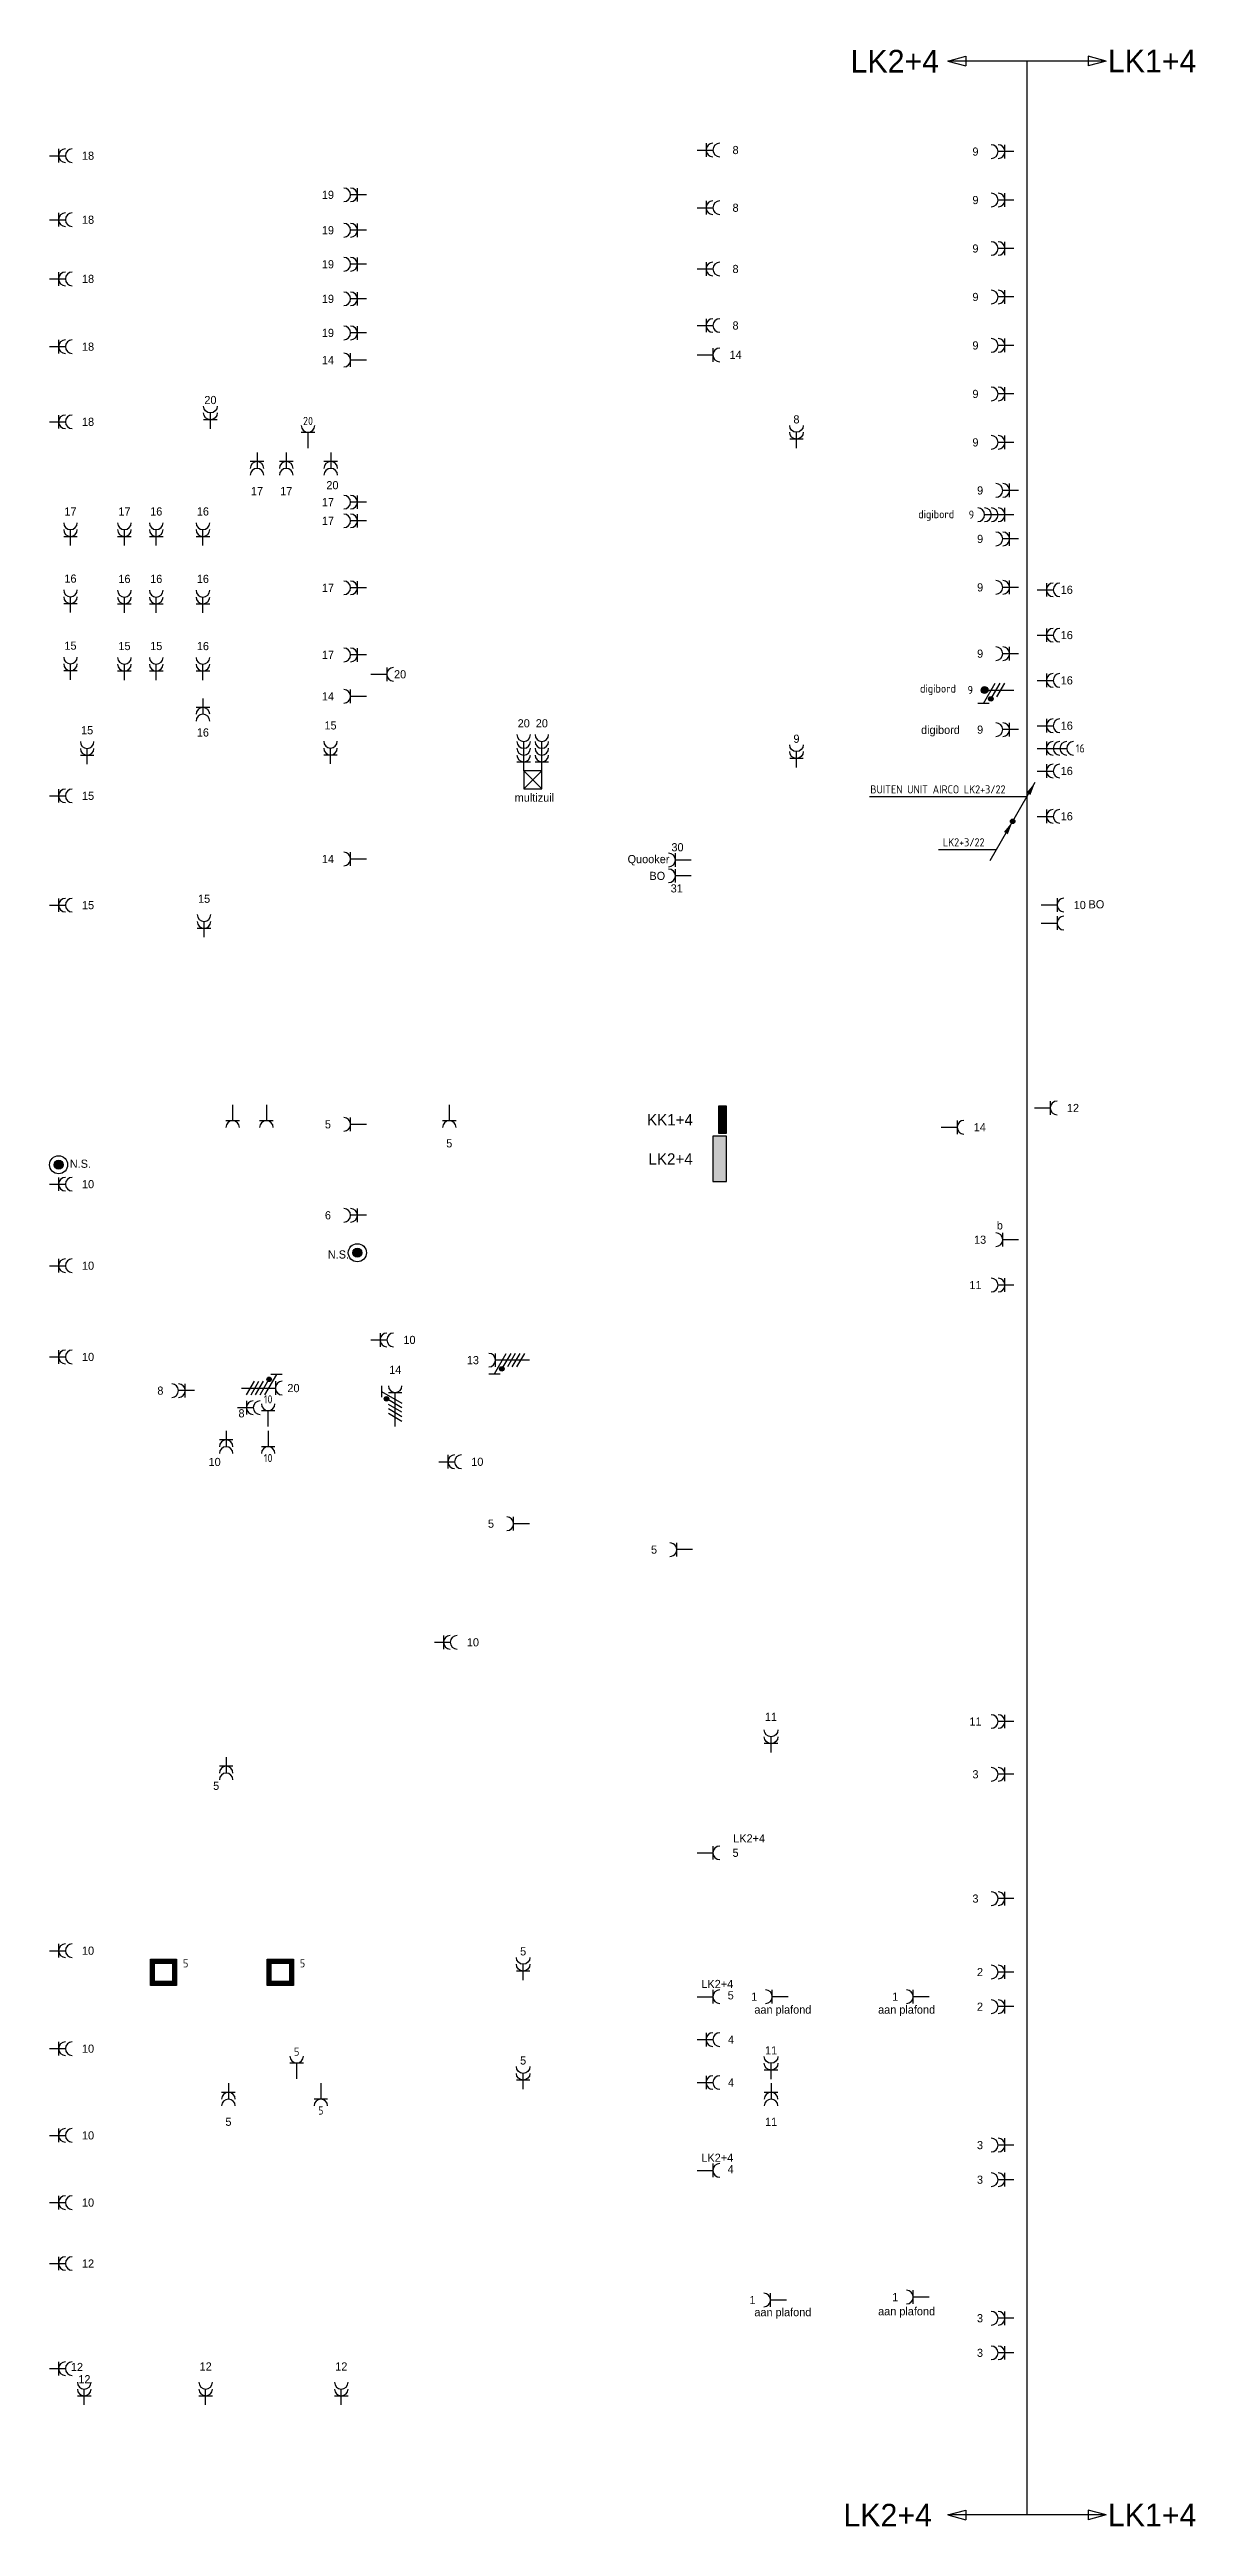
# Model space of a CAD drawing. Header units: millimetres. Extents: x -3262 to 112688, y 0 to 219176.
# Drawn here: x 48194 to 73496, y 164495 to 219176 of the extents above; entities that cross this region are included whole.
import ezdxf
from ezdxf.enums import TextEntityAlignment as Align
from ezdxf.lldxf.tags import DXFTag

# ---------------------------------------------------------------- set-up
doc = ezdxf.new("R2010")
doc.units = ezdxf.units.MM
doc.header["$LTSCALE"] = 100
doc.linetypes.add('STABI51DOT', pattern=[10, 5, -2, 1, -2])
for name, color, linetype in [('EL$1----', 3, 'Continuous'), ('EL6112--', 3, 'Continuous'), ('EL6212--', 3, 'Continuous'), ('EL6212--_S', 4, 'Continuous'), ('EL6221--', 3, 'Continuous'), ('EL6222--', 3, 'Continuous'), ('EL6311--', 3, 'Continuous')]:
    doc.layers.add(name, color=color, linetype=linetype)
doc.styles.add('buro-018', font='BUROFONT.shx', dxfattribs={"height": 180})
doc.styles.add('BURO-025', font='BUROFONT.shx', dxfattribs={"height": 250})
doc.styles.add('BURO-035', font='BUROFONT.shx', dxfattribs={"height": 350})
doc.styles.add('STABICAD-012', font='ISOCP.SHX', dxfattribs={"height": 1.2})
doc.styles.add('STABICAD-018', font='ISOCP.SHX', dxfattribs={"height": 1.8})
tags = doc.linetypes.add('CENTER', pattern=[2, 1.25, -0.25, 0.25, -0.25]).pattern_tags.tags
tags[10:11] = [DXFTag(74, 4), DXFTag(75, 0), DXFTag(340, '0'), DXFTag(46, 1.0), DXFTag(50, 0.0), DXFTag(44, 0.0), DXFTag(45, 0.0)]
tags[8:9] = [DXFTag(74, 4), DXFTag(75, 0), DXFTag(340, '0'), DXFTag(46, 1.0), DXFTag(50, 0.0), DXFTag(44, 0.0), DXFTag(45, 0.0)]
tags[6:7] = [DXFTag(74, 4), DXFTag(75, 0), DXFTag(340, '0'), DXFTag(46, 1.0), DXFTag(50, 0.0), DXFTag(44, 0.0), DXFTag(45, 0.0)]
tags[4:5] = [DXFTag(74, 4), DXFTag(75, 0), DXFTag(340, '0'), DXFTag(46, 1.0), DXFTag(50, 0.0), DXFTag(44, 0.0), DXFTag(45, 0.0)]

msp = doc.modelspace()

# ---------------------------------------------------------------- texts
at = {"layer": 'EL6112--', "color": 1, "style": 'STABICAD-018'}
for s, p in [('BUITEN UNIT AIRCO LK2+3/22', (66316, 202753)), (' LK2+3/22', (67815, 201585))]:
    msp.add_text(s, height=180, dxfattribs=at).set_placement(p)
at = {"layer": 'EL6222--', "color": 1, "style": 'buro-018'}
for s, p in [('multizuil', (58465, 202572)), ('b', (69109, 193128)), ('aan plafond', (63756, 175815)), ('aan plafond', (66489, 175815)), ('aan plafond', (63756, 169136)), ('aan plafond', (66489, 169156))]:
    msp.add_text(s, height=180, dxfattribs=at).set_placement(p)

# ---------------------------------------------------------------- blocks, each defined once
blk = doc.blocks.new('111304')
at = {"color": 0, "linetype": 'Continuous'}
for p, q in [((-1.5, 4.5), (1.5, 4.5)), ((0, 1), (0, 4.5))]:
    blk.add_line(p, q, dxfattribs=at)
blk.add_arc((0, 6), 1.5, 180, 0, dxfattribs=at)
at = {"color": 0, "linetype": 'Continuous', "style": 'buro-018'}
for tag, p in [('PANEL', (0, 11.5)), ('CIRCUIT', (0, 8.5)), ('SUBCIRCUIT', (4.5, 8.5))]:
    blk.add_attdef(tag, text='', height=1.8, dxfattribs=at).set_placement(p, align=Align.MIDDLE)
at = {"color": 0, "linetype": 'Continuous', "style": 'buro-018', "flags": 1}
for tag, p in [('POWERCODE', (13, 8.5)), ('ARTICLECODE', (0, 0))]:
    blk.add_attdef(tag, text='', height=1.8, dxfattribs=at).set_placement(p, align=Align.MIDDLE)
blk = doc.blocks.new('111304A')
at = {"color": 0, "linetype": 'Continuous'}
for p, q in [((-1.5, 3), (1.5, 3)), ((0, 1), (0, 4.5))]:
    blk.add_line(p, q, dxfattribs=at)
for centre in [(0, 6), (0, 4.5)]:
    blk.add_arc(centre, 1.5, 180, 0, dxfattribs=at)
at = {"color": 0, "linetype": 'Continuous', "style": 'buro-018'}
for tag, p in [('PANEL', (0, 11.5)), ('CIRCUIT', (0, 8.5)), ('SUBCIRCUIT', (4.5, 8.5))]:
    blk.add_attdef(tag, text='', height=1.8, dxfattribs=at).set_placement(p, align=Align.MIDDLE)
at = {"color": 0, "linetype": 'Continuous', "style": 'buro-018', "flags": 1}
for tag, p in [('POWERCODE', (13, 8.5)), ('ARTICLECODE', (0, 0))]:
    blk.add_attdef(tag, text='', height=1.8, dxfattribs=at).set_placement(p, align=Align.MIDDLE)
blk = doc.blocks.new('111304D')
at = {"color": 0, "linetype": 'Continuous'}
for p, q in [((-3, 9.98), (-3, 7.48)), ((-3, 8.73), (1.5, 6.13)), ((-1.5, 8.5), (1.5, 8.5)), ((1.5, 5.13), (-1.5, 6.87)), ((1.5, 4.13), (-1.5, 5.87)), ((0, 1), (0, 8.5)), ((1.5, 3.13), (-1.5, 4.87)), ((1.5, 2.13), (-1.5, 3.87))]:
    blk.add_line(p, q, dxfattribs=at)
at = {"color": 0, "linetype": 'Continuous', "const_width": 0.5}
blk.add_lwpolyline([(-1.68, 7.12, 1), (-2.18, 7.12, 1)], format="xyb", close=True, dxfattribs=at)
at = {"color": 0, "linetype": 'Continuous'}
blk.add_circle((-1.93, 7.12), 0.5, dxfattribs=at)
blk.add_arc((0, 10), 1.5, 180, 0, dxfattribs=at)
at = {"color": 0, "linetype": 'Continuous', "style": 'buro-018'}
for tag, p in [('CIRCUIT', (0, 12.5)), ('PANEL', (0, 15.5)), ('SUBCIRCUIT', (4.5, 12.5))]:
    blk.add_attdef(tag, text='', height=1.8, dxfattribs=at).set_placement(p, align=Align.MIDDLE)
at = {"color": 0, "linetype": 'Continuous', "style": 'buro-018', "flags": 1}
for tag, p in [('POWERCODE', (13, 12.5)), ('ARTICLECODE', (0, 0))]:
    blk.add_attdef(tag, text='', height=1.8, dxfattribs=at).set_placement(p, align=Align.MIDDLE)
blk = doc.blocks.new('E00119')
at = {"color": 0, "linetype": 'Continuous', "const_width": 1}
blk.add_lwpolyline([(-0.5, 3, 1), (0.5, 3, 1)], format="xyb", close=True, dxfattribs=at)
at = {"color": 0, "linetype": 'Continuous'}
for radius in [2, 1]:
    blk.add_circle((0, 3), radius, dxfattribs=at)
at = {"color": 0, "linetype": 'Continuous', "style": 'buro-018'}
blk.add_attdef('SWITCHCODE', text='', height=1.8, dxfattribs=at).set_placement((0, 7), align=Align.MIDDLE)
at = {"color": 0, "linetype": 'Continuous', "style": 'buro-018', "flags": 1}
blk.add_attdef('ARTICLECODE', text='', height=1.8, dxfattribs=at).set_placement((0, 0), align=Align.MIDDLE)
blk = doc.blocks.new('E00149')
at = {"color": 0, "linetype": 'Continuous'}
for p, q in [((2, 2), (-2, 2)), ((-2, 2), (-2, -2)), ((2, -2), (2, 2)), ((-2, -2), (2, -2))]:
    blk.add_line(p, q, dxfattribs=at)
at = {"color": 0, "linetype": 'Continuous', "style": 'buro-018'}
for tag, p in [('PANEL', (0, 7)), ('CIRCUIT', (0, 4)), ('TEXT1', (0, 0)), ('SUBCIRCUIT', (4.5, 4))]:
    blk.add_attdef(tag, text='', height=1.8, dxfattribs=at).set_placement(p, align=Align.MIDDLE)
at = {"color": 0, "linetype": 'Continuous', "style": 'buro-018', "flags": 1}
for tag, p in [('ARTICLECODE', (0, 0)), ('POWERCODE', (13, 4))]:
    blk.add_attdef(tag, text='', height=1.8, dxfattribs=at).set_placement(p, align=Align.MIDDLE)
blk = doc.blocks.new('111304C')
at = {"color": 0, "linetype": 'Continuous'}
for p, q in [((0, 1), (0, 7.5)), ((-1.5, 3), (1.5, 3))]:
    blk.add_line(p, q, dxfattribs=at)
for centre in [(0, 9), (0, 7.5), (0, 6), (0, 4.5)]:
    blk.add_arc(centre, 1.5, 180, 0, dxfattribs=at)
at = {"color": 0, "linetype": 'Continuous', "style": 'buro-018'}
for tag, p in [('CIRCUIT', (0, 11.5)), ('PANEL', (0, 14.5)), ('SUBCIRCUIT', (4.5, 11.5))]:
    blk.add_attdef(tag, text='', height=1.8, dxfattribs=at).set_placement(p, align=Align.MIDDLE)
at = {"color": 0, "linetype": 'Continuous', "style": 'buro-018', "flags": 1}
for tag, p in [('POWERCODE', (13, 11.5)), ('ARTICLECODE', (0, 0))]:
    blk.add_attdef(tag, text='', height=1.8, dxfattribs=at).set_placement(p, align=Align.MIDDLE)
blk = doc.blocks.new('E00414')
at = {"color": 0, "linetype": 'Continuous'}
for p, q in [((-2.9, -2.9), (-2.9, 2.9)), ((-2.9, 2.9), (2.9, 2.9)), ((-2, 2), (2, 2)), ((-2, -2), (-2, 2)), ((2, 2), (2, -2)), ((2.9, 2.9), (2.9, -2.9)), ((2.9, -2.9), (-2.9, -2.9)), ((2, -2), (-2, -2))]:
    blk.add_line(p, q, dxfattribs=at)
for points in [[(-2.9, 2.9), (2.9, 2.9), (-2, 2), (2, 2)], [(-2, -2), (-2.9, -2.9), (-2, 2), (-2.9, 2.9)], [(2, 2), (2.9, 2.9), (2, -2), (2.9, -2.9)], [(2, -2), (2.9, -2.9), (-2, -2), (-2.9, -2.9)]]:
    blk.add_solid(points, dxfattribs=at)
at = {"color": 0, "linetype": 'Continuous', "style": 'STABICAD-018'}
for tag, p in [('CIRCUIT', (0, 5)), ('PANEL', (0, 8)), ('SUBCIRCUIT', (4.5, 5)), ('ARTICLECODE', (0, 0))]:
    blk.add_attdef(tag, text='', height=1.8, dxfattribs=at).set_placement(p, align=Align.MIDDLE)
at = {"color": 0, "linetype": 'Continuous', "style": 'STABICAD-018', "flags": 1}
blk.add_attdef('POWERCODE', text='', height=1.8, dxfattribs=at).set_placement((13, 5), align=Align.MIDDLE)
blk = doc.blocks.new('1116A4C')
at = {"color": 0, "linetype": 'Continuous'}
for p, q in [((-5, 4), (-5, 1)), ((5, 4), (-5, 4)), ((-5, 1), (5, 1)), ((5, 1), (5, 4))]:
    blk.add_line(p, q, dxfattribs=at)
blk.add_solid([(-5, 4), (-5, 1), (5, 4), (5, 1)], dxfattribs=at)
at = {"color": 1, "style": 'STABICAD-012', "flags": 1}
blk.add_attdef('CASCADINGPANEL', text='', height=1.8, rotation=90, dxfattribs=at).set_placement((979.06, 1958.83), align=Align.MIDDLE_CENTER)
at = {"color": 0, "linetype": 'Continuous', "style": 'buro-018'}
for tag, p in [('PANEL', (0, 15)), ('PANELNAME', (0, 6)), ('CIRCUIT', (0, 9)), ('SUBCIRCUIT', (4.5, 9))]:
    blk.add_attdef(tag, text='', height=1.8, dxfattribs=at).set_placement(p, align=Align.MIDDLE)
at = {"color": 0, "linetype": 'Continuous', "style": 'buro-018', "flags": 1}
blk.add_attdef('ARTICLECODE', text='', height=1.8, dxfattribs=at).set_placement((0, 0), align=Align.MIDDLE)
blk = doc.blocks.new('E00160')
at = {"color": 0, "linetype": 'Continuous'}
for p, q in [((-17.5, 0), (-13.5, 1.07)), ((-17.5, 0), (17.5, 0)), ((-17.5, 0), (-13.5, -1.07)), ((-13.5, -1.07), (-13.5, 1.07)), ((17.5, 0), (13.5, 1.07)), ((13.5, -1.07), (13.5, 1.07)), ((17.5, 0), (13.5, -1.07))]:
    blk.add_line(p, q, dxfattribs=at)
at = {"color": 0, "linetype": 'Continuous', "style": 'BURO-035'}
for tag, p in [('TEXT2', (-22.5, 0)), ('TEXT1', (22.5, 0))]:
    blk.add_attdef(tag, text='', height=3.5, dxfattribs=at).set_placement(p, align=Align.MIDDLE)
blk = doc.blocks.new('E00078')
at = {"color": 0, "linetype": 'Continuous'}
for p, q in [((-3, 6.48), (-3, 8.98)), ((-3, 7.73), (1.5, 5.13)), ((1.5, 4.13), (-1.5, 5.87)), ((0, 7.5), (0, 1)), ((1.5, 3.13), (-1.5, 4.87))]:
    blk.add_line(p, q, dxfattribs=at)
at = {"color": 0, "linetype": 'Continuous', "const_width": 0.5}
blk.add_lwpolyline([(-2.18, 6.12, 1), (-1.68, 6.12, 1)], format="xyb", close=True, dxfattribs=at)
at = {"color": 0, "const_width": 0.75}
blk.add_lwpolyline([(-0.38, 7.5, 1), (0.38, 7.5, 1)], format="xyb", close=True, dxfattribs=at)
at = {"color": 0, "linetype": 'Continuous'}
for centre, radius in [((-1.93, 6.12), 0.5), ((0, 7.5), 0.75)]:
    blk.add_circle(centre, radius, dxfattribs=at)
at = {"color": 0, "linetype": 'Continuous', "style": 'buro-018'}
for tag, p in [('CIRCUIT', (0, 11)), ('PANEL', (0, 14)), ('SUBCIRCUIT', (4.5, 11))]:
    blk.add_attdef(tag, text='', height=1.8, dxfattribs=at).set_placement(p, align=Align.MIDDLE)
at = {"color": 0, "linetype": 'Continuous', "style": 'buro-018', "flags": 1}
for tag, p in [('POWERCODE', (13, 11)), ('ARTICLECODE', (0, 0))]:
    blk.add_attdef(tag, text='', height=1.8, dxfattribs=at).set_placement(p, align=Align.MIDDLE)
blk = doc.blocks.new('E00429')
at = {"color": 0, "linetype": 'Continuous'}
for p, q in [((0, 0), (5, 8.66)), ((-5, -8.66), (0, 0))]:
    blk.add_line(p, q, dxfattribs=at)
for points in [[(5, 8.66, 0, 1, 0), (3.5, 6.06, 1, 1, 0)], [(0, 0, 0, 1, 0), (-1.5, -2.6, 1, 1, 0)]]:
    blk.add_lwpolyline(points, format="xyseb", dxfattribs=at)
blk.add_lwpolyline([(-0.25, 0, 0.5, 0.5, 1), (0.25, 0, 0.5, 0.5, 1)], format="xyseb", close=True, dxfattribs=at)
blk.add_circle((0, 0), 0.5, dxfattribs=at)
at = {"color": 0, "linetype": 'Continuous', "style": 'STABICAD-018'}
blk.add_attdef('ARTICLECODE', text='', height=1.8, dxfattribs=at).set_placement((0, 0), align=Align.MIDDLE)

# ---------------------------------------------------------------- linework, layer by layer
at = {"layer": 'EL6112--', "color": 1}
for points in [[(69781, 202680), (66298, 202680)], [(69099, 201511), (67822, 201511)]]:
    msp.add_lwpolyline(points, dxfattribs=at)
at = {"layer": 'EL6212--_S', "linetype": 'CENTER'}
msp.add_line((69775, 218923), (69775, 164748), dxfattribs=at)
at = {"layer": 'EL6222--'}
for p, q in [((58664, 202852), (59064, 203252)), ((58664, 203252), (59064, 202852))]:
    msp.add_line(p, q, dxfattribs=at)

# ---------------------------------------------------------------- block references
at = {"layer": 'EL$1----', "linetype": 'Continuous', "xscale": 100, "yscale": 100, "zscale": 100}
msp.add_blockref('E00149', (58864, 203052), dxfattribs=at)
at = {"layer": 'EL6112--', "linetype": 'Continuous', "xscale": 100, "yscale": 100, "zscale": 100}
msp.add_blockref('E00429', (69460, 202139), dxfattribs=at)
at = {"layer": 'EL6212--', "linetype": 'Continuous'}
ref = msp.add_blockref('1116A4C', (63201, 195550), dxfattribs=dict(at, xscale=60, yscale=60, zscale=60, rotation=90.00000000000001))
ref.add_attrib('PANELNAME', 'KK1+4', dxfattribs={"layer": '0', "color": 2, "linetype": 'ByBlock', "height": 250, "style": 'BURO-025'}).set_placement((61893, 195550), align=Align.MIDDLE)
ref = msp.add_blockref('1116A4C', (63241, 194686), dxfattribs=dict(at, xscale=99.99999999999999, yscale=99.99999999999999, zscale=99.99999999999999, rotation=90.00004168815173))
ref.add_attrib('PANELNAME', 'LK2+4', dxfattribs={"layer": '0', "color": 2, "linetype": 'ByBlock', "height": 250, "style": 'BURO-025'}).set_placement((61907, 194686), align=Align.MIDDLE)
at = {"layer": 'EL6212--_S', "linetype": 'Continuous'}
ref = msp.add_blockref('E00160', (69775, 218923), dxfattribs=dict(at, xscale=100, yscale=100, zscale=100, rotation=180))
ref.add_attrib('TEXT1', 'LK2+4', dxfattribs={"layer": '0', "color": 4, "linetype": 'ByBlock', "height": 500, "style": 'buro-018'}).set_placement((66858, 218923), align=Align.MIDDLE)
ref.add_attrib('TEXT2', 'LK1+4', dxfattribs={"layer": '0', "color": 4, "linetype": 'ByBlock', "height": 500, "style": 'buro-018'}).set_placement((72540, 218923), align=Align.MIDDLE)
at = {"layer": 'EL6212--_S', "linetype": 'STABI51DOT'}
ref = msp.add_blockref('E00160', (69775, 164748), dxfattribs=dict(at, xscale=100, yscale=100, zscale=100, rotation=180))
ref.add_attrib('TEXT1', 'LK2+4', dxfattribs={"layer": '0', "color": 4, "linetype": 'STABI51DOT', "height": 500, "style": 'buro-018'}).set_placement((66700, 164748), align=Align.MIDDLE)
ref.add_attrib('TEXT2', 'LK1+4', dxfattribs={"layer": '0', "color": 4, "linetype": 'STABI51DOT', "height": 500, "style": 'buro-018'}).set_placement((72540, 164748), align=Align.MIDDLE)
at = {"layer": 'EL6221--', "linetype": 'Continuous'}
ref = msp.add_blockref('111304D', (58891, 190243), dxfattribs=dict(at, xscale=100, yscale=100, zscale=100, rotation=90.00000000000001))
ref.add_attrib('CIRCUIT', '13', dxfattribs={"layer": '0', "color": 1, "linetype": 'ByBlock', "height": 180, "style": 'buro-018'}).set_placement((57541, 190243), align=Align.MIDDLE)
ref = msp.add_blockref('111304D', (52330, 189626), dxfattribs=dict(at, xscale=100, yscale=100, zscale=100, rotation=270))
ref.add_attrib('CIRCUIT', '20', dxfattribs={"layer": '0', "color": 1, "linetype": 'ByBlock', "height": 180, "style": 'buro-018'}).set_placement((53580, 189626), align=Align.MIDDLE)
ref = msp.add_blockref('111304D', (55826, 188678), dxfattribs=dict(at, xscale=100, yscale=100, zscale=100))
ref.add_attrib('CIRCUIT', '14', dxfattribs={"layer": '0', "color": 1, "linetype": 'ByBlock', "height": 180, "style": 'buro-018'}).set_placement((55826, 190028), align=Align.MIDDLE)
at = {"layer": 'EL6222--', "linetype": 'Continuous'}
ref = msp.add_blockref('111304A', (62391, 216958), dxfattribs=dict(at, xscale=100, yscale=100, zscale=100, rotation=270))
ref.add_attrib('CIRCUIT', '8', dxfattribs={"layer": '0', "color": 1, "linetype": 'ByBlock', "height": 180, "style": 'buro-018'}).set_placement((63341, 216958), align=Align.MIDDLE)
ref = msp.add_blockref('111304A', (48094, 216833), dxfattribs=dict(at, xscale=100, yscale=100, zscale=100, rotation=270))
ref.add_attrib('CIRCUIT', '18', dxfattribs={"layer": '0', "color": 1, "linetype": 'ByBlock', "height": 180, "style": 'buro-018'}).set_placement((49044, 216833), align=Align.MIDDLE)
ref = msp.add_blockref('111304A', (69588, 216924), dxfattribs=dict(at, xscale=100, yscale=100, zscale=100, rotation=90.00000000000001))
ref.add_attrib('CIRCUIT', '9', dxfattribs={"layer": '0', "color": 1, "linetype": 'ByBlock', "height": 180, "style": 'buro-018'}).set_placement((68638, 216924), align=Align.MIDDLE)
ref = msp.add_blockref('111304A', (55291, 215969), dxfattribs=dict(at, xscale=100, yscale=100, zscale=100, rotation=90.00000000000001))
ref.add_attrib('CIRCUIT', '19', dxfattribs={"layer": '0', "color": 1, "linetype": 'ByBlock', "height": 180, "style": 'buro-018'}).set_placement((54341, 215969), align=Align.MIDDLE)
ref = msp.add_blockref('111304A', (69588, 215854), dxfattribs=dict(at, xscale=100, yscale=100, zscale=100, rotation=90.00000000000001))
ref.add_attrib('CIRCUIT', '9', dxfattribs={"layer": '0', "color": 1, "linetype": 'ByBlock', "height": 180, "style": 'buro-018'}).set_placement((68638, 215854), align=Align.MIDDLE)
ref = msp.add_blockref('111304A', (48094, 215419), dxfattribs=dict(at, xscale=100, yscale=100, zscale=100, rotation=270))
ref.add_attrib('CIRCUIT', '18', dxfattribs={"layer": '0', "color": 1, "linetype": 'ByBlock', "height": 180, "style": 'buro-018'}).set_placement((49044, 215419), align=Align.MIDDLE)
ref = msp.add_blockref('111304A', (62391, 215684), dxfattribs=dict(at, xscale=100, yscale=100, zscale=100, rotation=270))
ref.add_attrib('CIRCUIT', '8', dxfattribs={"layer": '0', "color": 1, "linetype": 'ByBlock', "height": 180, "style": 'buro-018'}).set_placement((63341, 215684), align=Align.MIDDLE)
ref = msp.add_blockref('111304A', (55291, 215187), dxfattribs=dict(at, xscale=100, yscale=100, zscale=100, rotation=90.00000000000001))
ref.add_attrib('CIRCUIT', '19', dxfattribs={"layer": '0', "color": 1, "linetype": 'ByBlock', "height": 180, "style": 'buro-018'}).set_placement((54341, 215187), align=Align.MIDDLE)
ref = msp.add_blockref('111304A', (69588, 214784), dxfattribs=dict(at, xscale=100, yscale=100, zscale=100, rotation=90.00000000000001))
ref.add_attrib('CIRCUIT', '9', dxfattribs={"layer": '0', "color": 1, "linetype": 'ByBlock', "height": 180, "style": 'buro-018'}).set_placement((68638, 214784), align=Align.MIDDLE)
ref = msp.add_blockref('111304A', (55291, 214436), dxfattribs=dict(at, xscale=100, yscale=100, zscale=100, rotation=90.00000000000001))
ref.add_attrib('CIRCUIT', '19', dxfattribs={"layer": '0', "color": 1, "linetype": 'ByBlock', "height": 180, "style": 'buro-018'}).set_placement((54341, 214436), align=Align.MIDDLE)
ref = msp.add_blockref('111304A', (62391, 214332), dxfattribs=dict(at, xscale=100, yscale=100, zscale=100, rotation=270))
ref.add_attrib('CIRCUIT', '8', dxfattribs={"layer": '0', "color": 1, "linetype": 'ByBlock', "height": 180, "style": 'buro-018'}).set_placement((63341, 214332), align=Align.MIDDLE)
ref = msp.add_blockref('111304A', (48094, 214113), dxfattribs=dict(at, xscale=100, yscale=100, zscale=100, rotation=270))
ref.add_attrib('CIRCUIT', '18', dxfattribs={"layer": '0', "color": 1, "linetype": 'ByBlock', "height": 180, "style": 'buro-018'}).set_placement((49044, 214113), align=Align.MIDDLE)
ref = msp.add_blockref('111304A', (55291, 213673), dxfattribs=dict(at, xscale=100, yscale=100, zscale=100, rotation=90.00000000000001))
ref.add_attrib('CIRCUIT', '19', dxfattribs={"layer": '0', "color": 1, "linetype": 'ByBlock', "height": 180, "style": 'buro-018'}).set_placement((54341, 213673), align=Align.MIDDLE)
ref = msp.add_blockref('111304A', (69588, 213714), dxfattribs=dict(at, xscale=100, yscale=100, zscale=100, rotation=90.00000000000001))
ref.add_attrib('CIRCUIT', '9', dxfattribs={"layer": '0', "color": 1, "linetype": 'ByBlock', "height": 180, "style": 'buro-018'}).set_placement((68638, 213714), align=Align.MIDDLE)
ref = msp.add_blockref('111304A', (48094, 212617), dxfattribs=dict(at, xscale=100, yscale=100, zscale=100, rotation=270))
ref.add_attrib('CIRCUIT', '18', dxfattribs={"layer": '0', "color": 1, "linetype": 'ByBlock', "height": 180, "style": 'buro-018'}).set_placement((49044, 212617), align=Align.MIDDLE)
ref = msp.add_blockref('111304A', (55291, 212921), dxfattribs=dict(at, xscale=100, yscale=100, zscale=100, rotation=90.00000000000001))
ref.add_attrib('CIRCUIT', '19', dxfattribs={"layer": '0', "color": 1, "linetype": 'ByBlock', "height": 180, "style": 'buro-018'}).set_placement((54341, 212921), align=Align.MIDDLE)
ref = msp.add_blockref('111304A', (62391, 213084), dxfattribs=dict(at, xscale=100, yscale=100, zscale=100, rotation=270))
ref.add_attrib('CIRCUIT', '8', dxfattribs={"layer": '0', "color": 1, "linetype": 'ByBlock', "height": 180, "style": 'buro-018'}).set_placement((63341, 213084), align=Align.MIDDLE)
ref = msp.add_blockref('111304A', (69588, 212644), dxfattribs=dict(at, xscale=100, yscale=100, zscale=100, rotation=90.00000000000001))
ref.add_attrib('CIRCUIT', '9', dxfattribs={"layer": '0', "color": 1, "linetype": 'ByBlock', "height": 180, "style": 'buro-018'}).set_placement((68638, 212644), align=Align.MIDDLE)
ref = msp.add_blockref('111304', (55291, 212320), dxfattribs=dict(at, xscale=100, yscale=100, zscale=100, rotation=90.00000000000001))
ref.add_attrib('CIRCUIT', '14', dxfattribs={"layer": '0', "color": 1, "linetype": 'ByBlock', "height": 180, "style": 'buro-018'}).set_placement((54341, 212320), align=Align.MIDDLE)
ref = msp.add_blockref('111304', (62391, 212435), dxfattribs=dict(at, xscale=100, yscale=100, zscale=100, rotation=270))
ref.add_attrib('CIRCUIT', '14', dxfattribs={"layer": '0', "color": 1, "linetype": 'ByBlock', "height": 180, "style": 'buro-018'}).set_placement((63341, 212435), align=Align.MIDDLE)
ref = msp.add_blockref('111304A', (69588, 211574), dxfattribs=dict(at, xscale=100, yscale=100, zscale=100, rotation=90.00000000000001))
ref.add_attrib('CIRCUIT', '9', dxfattribs={"layer": '0', "color": 1, "linetype": 'ByBlock', "height": 180, "style": 'buro-018'}).set_placement((68638, 211574), align=Align.MIDDLE)
ref = msp.add_blockref('111304A', (48094, 210958), dxfattribs=dict(at, xscale=100, yscale=100, zscale=100, rotation=270))
ref.add_attrib('CIRCUIT', '18', dxfattribs={"layer": '0', "color": 1, "linetype": 'ByBlock', "height": 180, "style": 'buro-018'}).set_placement((49044, 210958), align=Align.MIDDLE)
ref = msp.add_blockref('111304A', (51746, 210705), dxfattribs=dict(at, xscale=-100, yscale=100, zscale=100))
ref.add_attrib('CIRCUIT', '20', dxfattribs={"layer": '0', "color": 1, "linetype": 'Continuous', "height": 180, "style": 'buro-018'}).set_placement((51746, 211439), align=Align.MIDDLE)
ref = msp.add_blockref('111304A', (64686, 210278), dxfattribs=dict(at, xscale=-100, yscale=100, zscale=100))
ref.add_attrib('CIRCUIT', '8', dxfattribs={"layer": '0', "color": 1, "linetype": 'Continuous', "height": 180, "style": 'buro-018'}).set_placement((64686, 211012), align=Align.MIDDLE)
ref = msp.add_blockref('111304', (53901, 210278), dxfattribs=dict(at, xscale=100, yscale=100, zscale=100))
ref.add_attrib('CIRCUIT', '20', dxfattribs={"layer": '0', "color": 1, "linetype": 'Continuous', "height": 180, "style": 'STABICAD-018'}).set_placement((53901, 210977), align=Align.MIDDLE)
ref = msp.add_blockref('111304A', (69588, 210504), dxfattribs=dict(at, xscale=100, yscale=100, zscale=100, rotation=90.00000000000001))
ref.add_attrib('CIRCUIT', '9', dxfattribs={"layer": '0', "color": 1, "linetype": 'ByBlock', "height": 180, "style": 'buro-018'}).set_placement((68638, 210504), align=Align.MIDDLE)
ref = msp.add_blockref('111304A', (52775, 210378), dxfattribs=dict(at, xscale=100, yscale=100, zscale=100, rotation=180))
ref.add_attrib('CIRCUIT', '17', dxfattribs={"layer": '0', "color": 1, "linetype": 'ByBlock', "height": 180, "style": 'buro-018'}).set_placement((52775, 209428), align=Align.MIDDLE)
ref = msp.add_blockref('111304A', (53420, 210378), dxfattribs=dict(at, xscale=100, yscale=100, zscale=100, rotation=180))
ref.add_attrib('CIRCUIT', '17', dxfattribs={"layer": '0', "color": 1, "linetype": 'ByBlock', "height": 180, "style": 'buro-018'}).set_placement((53420, 209428), align=Align.MIDDLE)
ref = msp.add_blockref('111304A', (54403, 210378), dxfattribs=dict(at, xscale=100, yscale=100, zscale=100, rotation=180))
ref.add_attrib('CIRCUIT', '20', dxfattribs={"layer": '0', "color": 1, "linetype": 'Continuous', "height": 180, "style": 'buro-018'}).set_placement((54440, 209559), align=Align.MIDDLE)
ref = msp.add_blockref('111304A', (69691, 209443), dxfattribs=dict(at, xscale=100, yscale=100, zscale=100, rotation=90.00000000000001))
ref.add_attrib('CIRCUIT', '9', dxfattribs={"layer": '0', "color": 1, "linetype": 'ByBlock', "height": 180, "style": 'buro-018'}).set_placement((68741, 209443), align=Align.MIDDLE)
ref = msp.add_blockref('111304A', (48656, 208129), dxfattribs=dict(at, xscale=100, yscale=100, zscale=100))
ref.add_attrib('CIRCUIT', '17', dxfattribs={"layer": '0', "color": 1, "linetype": 'ByBlock', "height": 180, "style": 'buro-018'}).set_placement((48656, 208979), align=Align.MIDDLE)
ref = msp.add_blockref('111304A', (49848, 208129), dxfattribs=dict(at, xscale=100, yscale=100, zscale=100))
ref.add_attrib('CIRCUIT', '17', dxfattribs={"layer": '0', "color": 1, "linetype": 'ByBlock', "height": 180, "style": 'buro-018'}).set_placement((49848, 208979), align=Align.MIDDLE)
ref = msp.add_blockref('111304A', (50550, 208129), dxfattribs=dict(at, xscale=100, yscale=100, zscale=100))
ref.add_attrib('CIRCUIT', '16', dxfattribs={"layer": '0', "color": 1, "linetype": 'ByBlock', "height": 180, "style": 'buro-018'}).set_placement((50550, 208979), align=Align.MIDDLE)
ref = msp.add_blockref('111304A', (51580, 208129), dxfattribs=dict(at, xscale=100, yscale=100, zscale=100))
ref.add_attrib('CIRCUIT', '16', dxfattribs={"layer": '0', "color": 1, "linetype": 'ByBlock', "height": 180, "style": 'buro-018'}).set_placement((51580, 208979), align=Align.MIDDLE)
ref = msp.add_blockref('111304A', (55291, 209184), dxfattribs=dict(at, xscale=100, yscale=100, zscale=100, rotation=89.99991662363506))
ref.add_attrib('CIRCUIT', '17', dxfattribs={"layer": '0', "color": 1, "linetype": 'ByBlock', "height": 180, "style": 'buro-018'}).set_placement((54341, 209184), align=Align.MIDDLE)
ref = msp.add_blockref('111304A', (55291, 208772), dxfattribs=dict(at, xscale=100, yscale=100, zscale=100, rotation=90.00000000000001))
ref.add_attrib('CIRCUIT', '17', dxfattribs={"layer": '0', "color": 1, "linetype": 'ByBlock', "height": 180, "style": 'buro-018'}).set_placement((54341, 208772), align=Align.MIDDLE)
ref = msp.add_blockref('111304C', (69589, 208906), dxfattribs=dict(at, xscale=100, yscale=100, zscale=100, rotation=90.00000000000001))
ref.add_attrib('CIRCUIT', '9', dxfattribs={"layer": '0', "color": 1, "linetype": 'Continuous', "height": 180, "style": 'STABICAD-018'}).set_placement((68548, 208908), align=Align.MIDDLE)
ref.add_attrib('POWERCODE', 'digibord', dxfattribs={"layer": '0', "color": 1, "linetype": 'Continuous', "height": 180, "style": 'STABICAD-018'}).set_placement((67771, 208892), align=Align.MIDDLE)
ref = msp.add_blockref('111304A', (69691, 208373), dxfattribs=dict(at, xscale=100, yscale=100, zscale=100, rotation=90.00000000000001))
ref.add_attrib('CIRCUIT', '9', dxfattribs={"layer": '0', "color": 1, "linetype": 'ByBlock', "height": 180, "style": 'buro-018'}).set_placement((68741, 208373), align=Align.MIDDLE)
ref = msp.add_blockref('111304A', (48656, 206647), dxfattribs=dict(at, xscale=100, yscale=100, zscale=100))
ref.add_attrib('CIRCUIT', '16', dxfattribs={"layer": '0', "color": 1, "linetype": 'ByBlock', "height": 180, "style": 'buro-018'}).set_placement((48656, 207497), align=Align.MIDDLE)
ref = msp.add_blockref('111304A', (49848, 206640), dxfattribs=dict(at, xscale=100, yscale=100, zscale=100))
ref.add_attrib('CIRCUIT', '16', dxfattribs={"layer": '0', "color": 1, "linetype": 'ByBlock', "height": 180, "style": 'buro-018'}).set_placement((49848, 207490), align=Align.MIDDLE)
ref = msp.add_blockref('111304A', (50550, 206640), dxfattribs=dict(at, xscale=100, yscale=100, zscale=100))
ref.add_attrib('CIRCUIT', '16', dxfattribs={"layer": '0', "color": 1, "linetype": 'ByBlock', "height": 180, "style": 'buro-018'}).set_placement((50550, 207490), align=Align.MIDDLE)
ref = msp.add_blockref('111304A', (51580, 206640), dxfattribs=dict(at, xscale=100, yscale=100, zscale=100))
ref.add_attrib('CIRCUIT', '16', dxfattribs={"layer": '0', "color": 1, "linetype": 'ByBlock', "height": 180, "style": 'buro-018'}).set_placement((51580, 207490), align=Align.MIDDLE)
ref = msp.add_blockref('111304A', (55291, 207292), dxfattribs=dict(at, xscale=100, yscale=100, zscale=100, rotation=90.00000000000001))
ref.add_attrib('CIRCUIT', '17', dxfattribs={"layer": '0', "color": 1, "linetype": 'ByBlock', "height": 180, "style": 'buro-018'}).set_placement((54341, 207292), align=Align.MIDDLE)
ref = msp.add_blockref('111304A', (69691, 207303), dxfattribs=dict(at, xscale=100, yscale=100, zscale=100, rotation=90.00000000000001))
ref.add_attrib('CIRCUIT', '9', dxfattribs={"layer": '0', "color": 1, "linetype": 'ByBlock', "height": 180, "style": 'buro-018'}).set_placement((68741, 207303), align=Align.MIDDLE)
ref = msp.add_blockref('111304A', (69904, 207248), dxfattribs=dict(at, xscale=100, yscale=100, zscale=100, rotation=270))
ref.add_attrib('CIRCUIT', '16', dxfattribs={"layer": '0', "color": 1, "linetype": 'ByBlock', "height": 180, "style": 'buro-018'}).set_placement((70654, 207250), align=Align.MIDDLE)
ref = msp.add_blockref('111304A', (69904, 206248), dxfattribs=dict(at, xscale=100, yscale=100, zscale=100, rotation=270))
ref.add_attrib('CIRCUIT', '16', dxfattribs={"layer": '0', "color": 1, "linetype": 'ByBlock', "height": 180, "style": 'buro-018'}).set_placement((70654, 206250), align=Align.MIDDLE)
ref = msp.add_blockref('111304A', (48656, 205165), dxfattribs=dict(at, xscale=100, yscale=100, zscale=100))
ref.add_attrib('CIRCUIT', '15', dxfattribs={"layer": '0', "color": 1, "linetype": 'ByBlock', "height": 180, "style": 'buro-018'}).set_placement((48656, 206015), align=Align.MIDDLE)
ref = msp.add_blockref('111304A', (49848, 205157), dxfattribs=dict(at, xscale=100, yscale=100, zscale=100))
ref.add_attrib('CIRCUIT', '15', dxfattribs={"layer": '0', "color": 1, "linetype": 'ByBlock', "height": 180, "style": 'buro-018'}).set_placement((49848, 206007), align=Align.MIDDLE)
ref = msp.add_blockref('111304A', (50550, 205157), dxfattribs=dict(at, xscale=100, yscale=100, zscale=100))
ref.add_attrib('CIRCUIT', '15', dxfattribs={"layer": '0', "color": 1, "linetype": 'ByBlock', "height": 180, "style": 'buro-018'}).set_placement((50550, 206007), align=Align.MIDDLE)
ref = msp.add_blockref('111304A', (51580, 205157), dxfattribs=dict(at, xscale=100, yscale=100, zscale=100))
ref.add_attrib('CIRCUIT', '16', dxfattribs={"layer": '0', "color": 1, "linetype": 'ByBlock', "height": 180, "style": 'buro-018'}).set_placement((51580, 206007), align=Align.MIDDLE)
ref = msp.add_blockref('111304A', (55291, 205812), dxfattribs=dict(at, xscale=100, yscale=100, zscale=100, rotation=90.00000000000001))
ref.add_attrib('CIRCUIT', '17', dxfattribs={"layer": '0', "color": 1, "linetype": 'ByBlock', "height": 180, "style": 'buro-018'}).set_placement((54341, 205812), align=Align.MIDDLE)
ref = msp.add_blockref('111304A', (69691, 205839), dxfattribs=dict(at, xscale=100, yscale=100, zscale=100, rotation=90.00000000000001))
ref.add_attrib('CIRCUIT', '9', dxfattribs={"layer": '0', "color": 1, "linetype": 'ByBlock', "height": 180, "style": 'buro-018'}).set_placement((68741, 205839), align=Align.MIDDLE)
ref = msp.add_blockref('111304', (55189, 205384), dxfattribs=dict(at, xscale=100, yscale=100, zscale=100, rotation=270))
ref.add_attrib('CIRCUIT', '20', dxfattribs={"layer": '0', "color": 1, "linetype": 'Continuous', "height": 180, "style": 'buro-018'}).set_placement((55934, 205384), align=Align.MIDDLE)
ref = msp.add_blockref('E00078', (69589, 205036), dxfattribs=dict(at, xscale=100, yscale=100, zscale=100, rotation=90.00000000000001))
ref.add_attrib('CIRCUIT', '9', dxfattribs={"layer": '0', "color": 1, "linetype": 'Continuous', "height": 180, "style": 'STABICAD-018'}).set_placement((68525, 205036), align=Align.MIDDLE)
ref.add_attrib('POWERCODE', 'digibord', dxfattribs={"layer": '0', "color": 1, "linetype": 'Continuous', "height": 180, "style": 'STABICAD-018'}).set_placement((67811, 205043), align=Align.MIDDLE)
ref = msp.add_blockref('111304A', (69904, 205248), dxfattribs=dict(at, xscale=100, yscale=100, zscale=100, rotation=270))
ref.add_attrib('CIRCUIT', '16', dxfattribs={"layer": '0', "color": 1, "linetype": 'ByBlock', "height": 180, "style": 'buro-018'}).set_placement((70654, 205250), align=Align.MIDDLE)
ref = msp.add_blockref('111304A', (51580, 204950), dxfattribs=dict(at, xscale=100, yscale=100, zscale=100, rotation=180))
ref.add_attrib('CIRCUIT', '16', dxfattribs={"layer": '0', "color": 1, "linetype": 'ByBlock', "height": 180, "style": 'buro-018'}).set_placement((51580, 204100), align=Align.MIDDLE)
ref = msp.add_blockref('111304', (55291, 204897), dxfattribs=dict(at, xscale=100, yscale=100, zscale=100, rotation=90.00000000000001))
ref.add_attrib('CIRCUIT', '14', dxfattribs={"layer": '0', "color": 1, "linetype": 'ByBlock', "height": 180, "style": 'buro-018'}).set_placement((54341, 204897), align=Align.MIDDLE)
ref = msp.add_blockref('111304A', (49024, 203298), dxfattribs=dict(at, xscale=100, yscale=100, zscale=100))
ref.add_attrib('CIRCUIT', '15', dxfattribs={"layer": '0', "color": 1, "linetype": 'ByBlock', "height": 180, "style": 'buro-018'}).set_placement((49024, 204148), align=Align.MIDDLE)
ref = msp.add_blockref('111304A', (54398, 203305), dxfattribs=dict(at, xscale=100, yscale=100, zscale=100))
ref.add_attrib('CIRCUIT', '15', dxfattribs={"layer": '0', "color": 1, "linetype": 'ByBlock', "height": 180, "style": 'buro-018'}).set_placement((54398, 204255), align=Align.MIDDLE)
ref = msp.add_blockref('111304C', (58664, 203152), dxfattribs=dict(at, xscale=100, yscale=100, zscale=100))
ref.add_attrib('CIRCUIT', '20', dxfattribs={"layer": '0', "color": 1, "linetype": 'ByBlock', "height": 180, "style": 'buro-018'}).set_placement((58664, 204302), align=Align.MIDDLE)
ref = msp.add_blockref('111304C', (59064, 203152), dxfattribs=dict(at, xscale=100, yscale=100, zscale=100))
ref.add_attrib('CIRCUIT', '20', dxfattribs={"layer": '0', "color": 1, "linetype": 'ByBlock', "height": 180, "style": 'buro-018'}).set_placement((59064, 204302), align=Align.MIDDLE)
ref = msp.add_blockref('111304A', (64686, 203228), dxfattribs=dict(at, xscale=-100, yscale=100, zscale=100))
ref.add_attrib('CIRCUIT', '9', dxfattribs={"layer": '0', "color": 1, "linetype": 'Continuous', "height": 180, "style": 'buro-018'}).set_placement((64686, 203962), align=Align.MIDDLE)
ref = msp.add_blockref('111304A', (69691, 204162), dxfattribs=dict(at, xscale=100, yscale=100, zscale=100, rotation=90.00000000000001))
ref.add_attrib('CIRCUIT', '9', dxfattribs={"layer": '0', "color": 1, "linetype": 'ByBlock', "height": 180, "style": 'buro-018'}).set_placement((68741, 204162), align=Align.MIDDLE)
ref.add_attrib('POWERCODE', 'digibord', dxfattribs={"layer": '0', "color": 1, "linetype": 'ByBlock', "height": 180, "style": 'buro-018'}).set_placement((67865, 204134), align=Align.MIDDLE)
ref = msp.add_blockref('111304A', (69904, 204248), dxfattribs=dict(at, xscale=100, yscale=100, zscale=100, rotation=270))
ref.add_attrib('CIRCUIT', '16', dxfattribs={"layer": '0', "color": 1, "linetype": 'ByBlock', "height": 180, "style": 'buro-018'}).set_placement((70654, 204250), align=Align.MIDDLE)
ref = msp.add_blockref('111304C', (69904, 203748), dxfattribs=dict(at, xscale=100, yscale=100, rotation=270))
ref.add_attrib('CIRCUIT', '16', dxfattribs={"layer": '0', "color": 1, "linetype": 'ByBlock', "height": 180, "style": 'STABICAD-018'}).set_placement((70954, 203748), align=Align.MIDDLE)
ref = msp.add_blockref('111304A', (69904, 203248), dxfattribs=dict(at, xscale=100, yscale=100, zscale=100, rotation=270))
ref.add_attrib('CIRCUIT', '16', dxfattribs={"layer": '0', "color": 1, "linetype": 'ByBlock', "height": 180, "style": 'buro-018'}).set_placement((70654, 203250), align=Align.MIDDLE)
ref = msp.add_blockref('111304A', (48094, 202700), dxfattribs=dict(at, xscale=100, yscale=100, zscale=100, rotation=270))
ref.add_attrib('CIRCUIT', '15', dxfattribs={"layer": '0', "color": 1, "linetype": 'ByBlock', "height": 180, "style": 'buro-018'}).set_placement((49044, 202700), align=Align.MIDDLE)
ref = msp.add_blockref('111304A', (69904, 202248), dxfattribs=dict(at, xscale=100, yscale=100, zscale=100, rotation=270))
ref.add_attrib('CIRCUIT', '16', dxfattribs={"layer": '0', "color": 1, "linetype": 'ByBlock', "height": 180, "style": 'buro-018'}).set_placement((70654, 202250), align=Align.MIDDLE)
ref = msp.add_blockref('111304', (55291, 201306), dxfattribs=dict(at, xscale=100, yscale=100, zscale=100, rotation=90.00000000000001))
ref.add_attrib('CIRCUIT', '14', dxfattribs={"layer": '0', "color": 1, "linetype": 'ByBlock', "height": 180, "style": 'buro-018'}).set_placement((54341, 201306), align=Align.MIDDLE)
ref = msp.add_blockref('111304', (62464, 201284), dxfattribs=dict(at, xscale=100, yscale=100, zscale=100, rotation=90.00000000000001))
ref.add_attrib('CIRCUIT', '30', dxfattribs={"layer": '0', "color": 1, "linetype": 'Continuous', "height": 180, "style": 'buro-018'}).set_placement((62059, 201566), align=Align.MIDDLE)
ref.add_attrib('SUBCIRCUIT', 'Quooker', dxfattribs={"layer": '0', "color": 1, "linetype": 'Continuous', "height": 180, "style": 'buro-018'}).set_placement((61419, 201284), align=Align.MIDDLE)
ref = msp.add_blockref('111304', (62464, 200934), dxfattribs=dict(at, xscale=100, yscale=100, zscale=100, rotation=90.00000000000001))
ref.add_attrib('CIRCUIT', '31', dxfattribs={"layer": '0', "color": 1, "linetype": 'Continuous', "height": 180, "style": 'buro-018'}).set_placement((62042, 200658), align=Align.MIDDLE)
ref.add_attrib('SUBCIRCUIT', 'BO', dxfattribs={"layer": '0', "color": 1, "linetype": 'Continuous', "height": 180, "style": 'buro-018'}).set_placement((61613, 200934), align=Align.MIDDLE)
ref = msp.add_blockref('111304A', (48094, 200287), dxfattribs=dict(at, xscale=100, yscale=100, zscale=100, rotation=270))
ref.add_attrib('CIRCUIT', '15', dxfattribs={"layer": '0', "color": 1, "linetype": 'ByBlock', "height": 180, "style": 'buro-018'}).set_placement((49044, 200287), align=Align.MIDDLE)
ref = msp.add_blockref('111304A', (51606, 199478), dxfattribs=dict(at, xscale=100, yscale=100, zscale=100))
ref.add_attrib('CIRCUIT', '15', dxfattribs={"layer": '0', "color": 1, "linetype": 'ByBlock', "height": 180, "style": 'buro-018'}).set_placement((51606, 200428), align=Align.MIDDLE)
ref = msp.add_blockref('111304', (69991, 200291), dxfattribs=dict(at, xscale=100, yscale=100, zscale=100, rotation=270))
ref.add_attrib('CIRCUIT', '10', dxfattribs={"layer": '0', "color": 1, "linetype": 'ByBlock', "height": 180, "style": 'buro-018'}).set_placement((70941, 200291), align=Align.MIDDLE)
ref.add_attrib('POWERCODE', 'BO', dxfattribs={"layer": '0', "color": 1, "linetype": 'ByBlock', "height": 180, "style": 'buro-018'}).set_placement((71309, 200306), align=Align.MIDDLE)
at = {"layer": 'EL6222--', "linetype": 'Continuous', "xscale": 100, "yscale": 100, "zscale": 100}
for p, rotation in [((69991, 199891), 270), ((52236, 195978), 180), ((52983, 195978), 180)]:
    msp.add_blockref('111304', p, dxfattribs=dict(at, rotation=rotation))
at = {"layer": 'EL6222--', "linetype": 'Continuous'}
ref = msp.add_blockref('111304', (57020, 195978), dxfattribs=dict(at, xscale=100, yscale=100, zscale=100, rotation=180))
ref.add_attrib('CIRCUIT', '5', dxfattribs={"layer": '0', "color": 1, "linetype": 'Continuous', "height": 180, "style": 'buro-018'}).set_placement((57020, 195028), align=Align.MIDDLE)
ref = msp.add_blockref('111304', (69841, 195811), dxfattribs=dict(at, xscale=100, yscale=100, zscale=100, rotation=270))
ref.add_attrib('CIRCUIT', '12', dxfattribs={"layer": '0', "color": 1, "linetype": 'ByBlock', "height": 180, "style": 'buro-018'}).set_placement((70791, 195811), align=Align.MIDDLE)
ref = msp.add_blockref('111304', (55291, 195448), dxfattribs=dict(at, xscale=100, yscale=100, zscale=100, rotation=90.00000000000001))
ref.add_attrib('CIRCUIT', '5', dxfattribs={"layer": '0', "color": 1, "linetype": 'Continuous', "height": 180, "style": 'buro-018'}).set_placement((54341, 195448), align=Align.MIDDLE)
ref = msp.add_blockref('111304', (67784, 195385), dxfattribs=dict(at, xscale=100, yscale=100, zscale=100, rotation=270))
ref.add_attrib('CIRCUIT', '14', dxfattribs={"layer": '0', "color": 1, "linetype": 'ByBlock', "height": 180, "style": 'buro-018'}).set_placement((68734, 195385), align=Align.MIDDLE)
ref = msp.add_blockref('111304A', (48094, 194128), dxfattribs=dict(at, xscale=99.99999999999999, yscale=99.99999999999999, zscale=99.99999999999999, rotation=270.0000416881517))
ref.add_attrib('CIRCUIT', '10', dxfattribs={"layer": '0', "color": 1, "linetype": 'Continuous', "height": 180, "style": 'buro-018'}).set_placement((49044, 194128), align=Align.MIDDLE)
ref = msp.add_blockref('111304A', (55291, 193441), dxfattribs=dict(at, xscale=100, yscale=100, zscale=100, rotation=90.00000000000001))
ref.add_attrib('CIRCUIT', '6', dxfattribs={"layer": '0', "color": 1, "linetype": 'Continuous', "height": 180, "style": 'buro-018'}).set_placement((54341, 193441), align=Align.MIDDLE)
ref = msp.add_blockref('111304', (69691, 192902), dxfattribs=dict(at, xscale=100, yscale=100, zscale=100, rotation=90.00000000000001))
ref.add_attrib('CIRCUIT', '13', dxfattribs={"layer": '0', "color": 1, "linetype": 'ByBlock', "height": 180, "style": 'buro-018'}).set_placement((68741, 192902), align=Align.MIDDLE)
ref = msp.add_blockref('111304A', (48094, 192328), dxfattribs=dict(at, xscale=100, yscale=100, zscale=100, rotation=270))
ref.add_attrib('CIRCUIT', '10', dxfattribs={"layer": '0', "color": 1, "linetype": 'Continuous', "height": 180, "style": 'buro-018'}).set_placement((49044, 192328), align=Align.MIDDLE)
ref = msp.add_blockref('111304A', (69588, 191900), dxfattribs=dict(at, xscale=100, yscale=100, zscale=100, rotation=90.00000000000001))
ref.add_attrib('CIRCUIT', '11', dxfattribs={"layer": '0', "color": 1, "linetype": 'ByBlock', "height": 180, "style": 'buro-018'}).set_placement((68638, 191900), align=Align.MIDDLE)
ref = msp.add_blockref('111304A', (55191, 190690), dxfattribs=dict(at, xscale=99.99999999999999, yscale=99.99999999999999, zscale=99.99999999999999, rotation=269.9999583118785))
ref.add_attrib('CIRCUIT', '10', dxfattribs={"layer": '0', "color": 1, "linetype": 'Continuous', "height": 180, "style": 'buro-018'}).set_placement((56141, 190690), align=Align.MIDDLE)
ref = msp.add_blockref('111304A', (48094, 190314), dxfattribs=dict(at, xscale=100, yscale=100, zscale=100, rotation=270))
ref.add_attrib('CIRCUIT', '10', dxfattribs={"layer": '0', "color": 1, "linetype": 'Continuous', "height": 180, "style": 'buro-018'}).set_placement((49044, 190314), align=Align.MIDDLE)
ref = msp.add_blockref('111304A', (51491, 189570), dxfattribs=dict(at, xscale=100, yscale=100, zscale=100, rotation=90.00000000000001))
ref.add_attrib('CIRCUIT', '8', dxfattribs={"layer": '0', "color": 1, "linetype": 'Continuous', "height": 180, "style": 'buro-018'}).set_placement((50641, 189570), align=Align.MIDDLE)
ref = msp.add_blockref('111304A', (52242, 189194), dxfattribs=dict(at, xscale=100, yscale=100, zscale=100, rotation=270))
ref.add_attrib('CIRCUIT', '8', dxfattribs={"layer": '0', "color": 1, "linetype": 'Continuous', "height": 180, "style": 'buro-018'}).set_placement((52433, 189069), align=Align.MIDDLE)
ref = msp.add_blockref('111304', (53021, 188680), dxfattribs=dict(at, xscale=100, yscale=100, zscale=100))
ref.add_attrib('CIRCUIT', '10', dxfattribs={"layer": '0', "color": 1, "linetype": 'Continuous', "height": 180, "style": 'STABICAD-018'}).set_placement((53021, 189379), align=Align.MIDDLE)
ref = msp.add_blockref('111304A', (52094, 188780), dxfattribs=dict(at, xscale=100, yscale=100, zscale=100, rotation=180))
ref.add_attrib('CIRCUIT', '10', dxfattribs={"layer": '0', "color": 1, "linetype": 'Continuous', "height": 180, "style": 'buro-018'}).set_placement((51839, 187996), align=Align.MIDDLE)
ref = msp.add_blockref('111304', (53021, 188780), dxfattribs=dict(at, xscale=100, yscale=100, zscale=100, rotation=180))
ref.add_attrib('CIRCUIT', '10', dxfattribs={"layer": '0', "color": 1, "linetype": 'Continuous', "height": 180, "style": 'STABICAD-018'}).set_placement((53021, 188080), align=Align.MIDDLE)
ref = msp.add_blockref('111304A', (56689, 187999), dxfattribs=dict(at, xscale=100, yscale=100, zscale=100, rotation=270))
ref.add_attrib('CIRCUIT', '10', dxfattribs={"layer": '0', "color": 1, "linetype": 'Continuous', "height": 180, "style": 'buro-018'}).set_placement((57639, 187999), align=Align.MIDDLE)
ref = msp.add_blockref('111304', (58891, 186631), dxfattribs=dict(at, xscale=100, yscale=100, zscale=100, rotation=90.00000000000001))
ref.add_attrib('CIRCUIT', '5', dxfattribs={"layer": '0', "color": 1, "linetype": 'ByBlock', "height": 180, "style": 'buro-018'}).set_placement((57941, 186631), align=Align.MIDDLE)
ref = msp.add_blockref('111304', (62491, 186059), dxfattribs=dict(at, xscale=99.99999999999999, yscale=99.99999999999999, zscale=99.99999999999999, rotation=89.9999583118483))
ref.add_attrib('CIRCUIT', '5', dxfattribs={"layer": '0', "color": 1, "linetype": 'ByBlock', "height": 180, "style": 'buro-018'}).set_placement((61541, 186059), align=Align.MIDDLE)
ref = msp.add_blockref('111304A', (56592, 184014), dxfattribs=dict(at, xscale=100, yscale=100, zscale=100, rotation=270))
ref.add_attrib('CIRCUIT', '10', dxfattribs={"layer": '0', "color": 1, "linetype": 'Continuous', "height": 180, "style": 'buro-018'}).set_placement((57542, 184014), align=Align.MIDDLE)
ref = msp.add_blockref('111304A', (64126, 181478), dxfattribs=dict(at, xscale=-100, yscale=100, zscale=100))
ref.add_attrib('CIRCUIT', '11', dxfattribs={"layer": '0', "color": 1, "linetype": 'Continuous', "height": 180, "style": 'buro-018'}).set_placement((64122, 182367), align=Align.MIDDLE)
ref = msp.add_blockref('111304A', (69588, 182265), dxfattribs=dict(at, xscale=100, yscale=100, zscale=100, rotation=90.00000000000001))
ref.add_attrib('CIRCUIT', '11', dxfattribs={"layer": '0', "color": 1, "linetype": 'ByBlock', "height": 180, "style": 'buro-018'}).set_placement((68638, 182265), align=Align.MIDDLE)
ref = msp.add_blockref('111304A', (52094, 181578), dxfattribs=dict(at, xscale=100, yscale=100, zscale=100, rotation=180))
ref.add_attrib('CIRCUIT', '5', dxfattribs={"layer": '0', "color": 1, "linetype": 'Continuous', "height": 180, "style": 'buro-018'}).set_placement((51873, 180845), align=Align.MIDDLE)
ref = msp.add_blockref('111304A', (69588, 181100), dxfattribs=dict(at, xscale=100, yscale=100, zscale=100, rotation=90.00000000000001))
ref.add_attrib('CIRCUIT', '3', dxfattribs={"layer": '0', "color": 1, "linetype": 'Continuous', "height": 180, "style": 'buro-018'}).set_placement((68638, 181100), align=Align.MIDDLE)
ref = msp.add_blockref('111304', (62391, 179366), dxfattribs=dict(at, xscale=100, yscale=100, zscale=100, rotation=270))
ref.add_attrib('CIRCUIT', '5', dxfattribs={"layer": '0', "color": 1, "linetype": 'Continuous', "height": 180, "style": 'buro-018'}).set_placement((63341, 179366), align=Align.MIDDLE)
ref.add_attrib('PANEL', 'LK2+4', dxfattribs={"layer": '0', "color": 1, "linetype": 'Continuous', "height": 180, "style": 'buro-018'}).set_placement((63641, 179686), align=Align.MIDDLE)
ref = msp.add_blockref('111304A', (69588, 178356), dxfattribs=dict(at, xscale=99.99999999999999, yscale=99.99999999999999, zscale=99.99999999999999, rotation=89.9999583118483))
ref.add_attrib('CIRCUIT', '3', dxfattribs={"layer": '0', "color": 1, "linetype": 'Continuous', "height": 180, "style": 'buro-018'}).set_placement((68638, 178356), align=Align.MIDDLE)
ref = msp.add_blockref('111304A', (48094, 177206), dxfattribs=dict(at, xscale=99.99999999999999, yscale=99.99999999999999, zscale=99.99999999999999, rotation=270.0000416880912))
ref.add_attrib('CIRCUIT', '10', dxfattribs={"layer": '0', "color": 1, "linetype": 'ByBlock', "height": 180, "style": 'buro-018'}).set_placement((49044, 177206), align=Align.MIDDLE)
ref = msp.add_blockref('111304A', (58651, 176456), dxfattribs=dict(at, xscale=-100, yscale=100, zscale=100))
ref.add_attrib('CIRCUIT', '5', dxfattribs={"layer": '0', "color": 1, "linetype": 'Continuous', "height": 180, "style": 'buro-018'}).set_placement((58651, 177190), align=Align.MIDDLE)
ref = msp.add_blockref('E00414', (50710, 176727), dxfattribs=dict(at, xscale=100, yscale=100, zscale=100))
ref.add_attrib('CIRCUIT', '5', dxfattribs={"layer": '0', "color": 1, "linetype": 'Continuous', "height": 180, "style": 'STABICAD-018'}).set_placement((51200, 176927), align=Align.MIDDLE)
ref = msp.add_blockref('E00414', (53290, 176727), dxfattribs=dict(at, xscale=100, yscale=100, zscale=100))
ref.add_attrib('CIRCUIT', '5', dxfattribs={"layer": '0', "color": 1, "linetype": 'Continuous', "height": 180, "style": 'STABICAD-018'}).set_placement((53780, 176927), align=Align.MIDDLE)
ref = msp.add_blockref('111304A', (69588, 176735), dxfattribs=dict(at, xscale=100, yscale=100, zscale=100, rotation=90.00000000000001))
ref.add_attrib('CIRCUIT', '2', dxfattribs={"layer": '0', "color": 1, "linetype": 'ByBlock', "height": 180, "style": 'buro-018'}).set_placement((68738, 176735), align=Align.MIDDLE)
ref = msp.add_blockref('111304', (62391, 176190), dxfattribs=dict(at, xscale=100, yscale=100, zscale=100, rotation=270))
ref.add_attrib('CIRCUIT', '5', dxfattribs={"layer": '0', "color": 1, "linetype": 'ByBlock', "height": 180, "style": 'buro-018'}).set_placement((63234, 176219), align=Align.MIDDLE)
ref.add_attrib('PANEL', 'LK2+4', dxfattribs={"layer": '0', "color": 1, "linetype": 'ByBlock', "height": 180, "style": 'buro-018'}).set_placement((62938, 176472), align=Align.MIDDLE)
ref = msp.add_blockref('111304', (64603, 176190), dxfattribs=dict(at, xscale=100, yscale=100, zscale=100, rotation=90.00000000000001))
ref.add_attrib('CIRCUIT', '1', dxfattribs={"layer": '0', "color": 1, "linetype": 'ByBlock', "height": 180, "style": 'buro-018'}).set_placement((63753, 176190), align=Align.MIDDLE)
ref = msp.add_blockref('111304', (67716, 176190), dxfattribs=dict(at, xscale=100, yscale=100, zscale=100, rotation=90.00000000000001))
ref.add_attrib('CIRCUIT', '1', dxfattribs={"layer": '0', "color": 1, "linetype": 'ByBlock', "height": 180, "style": 'buro-018'}).set_placement((66866, 176190), align=Align.MIDDLE)
ref = msp.add_blockref('111304A', (69588, 175971), dxfattribs=dict(at, xscale=100, yscale=100, zscale=100, rotation=90.00000000000001))
ref.add_attrib('CIRCUIT', '2', dxfattribs={"layer": '0', "color": 1, "linetype": 'ByBlock', "height": 180, "style": 'buro-018'}).set_placement((68738, 175971), align=Align.MIDDLE)
ref = msp.add_blockref('111304A', (48094, 175043), dxfattribs=dict(at, xscale=100, yscale=100, zscale=100, rotation=270))
ref.add_attrib('CIRCUIT', '10', dxfattribs={"layer": '0', "color": 1, "linetype": 'ByBlock', "height": 180, "style": 'buro-018'}).set_placement((49044, 175043), align=Align.MIDDLE)
ref = msp.add_blockref('111304', (53651, 174278), dxfattribs=dict(at, xscale=100, yscale=100, zscale=100))
ref.add_attrib('CIRCUIT', '5', dxfattribs={"layer": '0', "color": 1, "linetype": 'Continuous', "height": 180, "style": 'STABICAD-018'}).set_placement((53651, 174977), align=Align.MIDDLE)
ref = msp.add_blockref('111304A', (62391, 175243), dxfattribs=dict(at, xscale=99.99999999999997, yscale=99.99999999999997, zscale=99.99999999999997, rotation=270.0023372902573))
ref.add_attrib('CIRCUIT', '4', dxfattribs={"layer": '0', "color": 1, "linetype": 'ByBlock', "height": 180, "style": 'buro-018'}).set_placement((63241, 175243), align=Align.MIDDLE)
ref = msp.add_blockref('111304A', (64126, 174271), dxfattribs=dict(at, xscale=-100, yscale=100, zscale=100))
ref.add_attrib('CIRCUIT', '11', dxfattribs={"layer": '0', "color": 1, "linetype": 'Continuous', "height": 180, "style": 'buro-018'}).set_placement((64126, 175005), align=Align.MIDDLE)
ref = msp.add_blockref('111304A', (58651, 174047), dxfattribs=dict(at, xscale=-100, yscale=100, zscale=100))
ref.add_attrib('CIRCUIT', '5', dxfattribs={"layer": '0', "color": 1, "linetype": 'Continuous', "height": 180, "style": 'buro-018'}).set_placement((58651, 174781), align=Align.MIDDLE)
ref = msp.add_blockref('111304A', (62391, 174295), dxfattribs=dict(at, xscale=99.99999999999997, yscale=99.99999999999997, zscale=99.99999999999997, rotation=270.0023372902573))
ref.add_attrib('CIRCUIT', '4', dxfattribs={"layer": '0', "color": 1, "linetype": 'ByBlock', "height": 180, "style": 'buro-018'}).set_placement((63241, 174295), align=Align.MIDDLE)
ref = msp.add_blockref('111304A', (52144, 174378), dxfattribs=dict(at, xscale=100, yscale=100, zscale=100, rotation=180))
ref.add_attrib('CIRCUIT', '5', dxfattribs={"layer": '0', "color": 1, "linetype": 'Continuous', "height": 180, "style": 'buro-018'}).set_placement((52144, 173428), align=Align.MIDDLE)
ref = msp.add_blockref('111304', (54184, 174378), dxfattribs=dict(at, xscale=100, yscale=100, zscale=100, rotation=180))
ref.add_attrib('CIRCUIT', '5', dxfattribs={"layer": '0', "color": 1, "linetype": 'Continuous', "height": 180, "style": 'STABICAD-018'}).set_placement((54184, 173678), align=Align.MIDDLE)
ref = msp.add_blockref('111304A', (64126, 174378), dxfattribs=dict(at, xscale=100, yscale=100, zscale=100, rotation=180))
ref.add_attrib('CIRCUIT', '11', dxfattribs={"layer": '0', "color": 1, "linetype": 'Continuous', "height": 180, "style": 'buro-018'}).set_placement((64126, 173428), align=Align.MIDDLE)
ref = msp.add_blockref('111304A', (48094, 173128), dxfattribs=dict(at, xscale=100, yscale=100, zscale=100, rotation=270))
ref.add_attrib('CIRCUIT', '10', dxfattribs={"layer": '0', "color": 1, "linetype": 'ByBlock', "height": 180, "style": 'buro-018'}).set_placement((49044, 173128), align=Align.MIDDLE)
ref = msp.add_blockref('111304A', (69588, 172914), dxfattribs=dict(at, xscale=100, yscale=100, zscale=100, rotation=90.00000000000001))
ref.add_attrib('CIRCUIT', '3', dxfattribs={"layer": '0', "color": 1, "linetype": 'ByBlock', "height": 180, "style": 'buro-018'}).set_placement((68738, 172914), align=Align.MIDDLE)
ref = msp.add_blockref('111304', (62391, 172355), dxfattribs=dict(at, xscale=100, yscale=100, zscale=100, rotation=270))
ref.add_attrib('CIRCUIT', '4', dxfattribs={"layer": '0', "color": 1, "linetype": 'Continuous', "height": 180, "style": 'buro-018'}).set_placement((63234, 172383), align=Align.MIDDLE)
ref.add_attrib('PANEL', 'LK2+4', dxfattribs={"layer": '0', "color": 1, "linetype": 'Continuous', "height": 180, "style": 'buro-018'}).set_placement((62938, 172636), align=Align.MIDDLE)
ref = msp.add_blockref('111304A', (69588, 172150), dxfattribs=dict(at, xscale=100, yscale=100, zscale=100, rotation=90.00000000000001))
ref.add_attrib('CIRCUIT', '3', dxfattribs={"layer": '0', "color": 1, "linetype": 'ByBlock', "height": 180, "style": 'buro-018'}).set_placement((68738, 172150), align=Align.MIDDLE)
ref = msp.add_blockref('111304A', (48094, 171645), dxfattribs=dict(at, xscale=100, yscale=100, zscale=100, rotation=270))
ref.add_attrib('CIRCUIT', '10', dxfattribs={"layer": '0', "color": 1, "linetype": 'ByBlock', "height": 180, "style": 'buro-018'}).set_placement((49044, 171645), align=Align.MIDDLE)
ref = msp.add_blockref('111304A', (48094, 170300), dxfattribs=dict(at, xscale=100, yscale=100, zscale=100, rotation=270))
ref.add_attrib('CIRCUIT', '12', dxfattribs={"layer": '0', "color": 1, "linetype": 'ByBlock', "height": 180, "style": 'buro-018'}).set_placement((49044, 170300), align=Align.MIDDLE)
ref = msp.add_blockref('111304', (64565, 169494), dxfattribs=dict(at, xscale=100, yscale=100, zscale=100, rotation=90.00000000000001))
ref.add_attrib('CIRCUIT', '1', dxfattribs={"layer": '0', "color": 1, "linetype": 'ByBlock', "height": 180, "style": 'buro-018'}).set_placement((63715, 169494), align=Align.MIDDLE)
ref = msp.add_blockref('111304', (67716, 169558), dxfattribs=dict(at, xscale=100, yscale=100, zscale=100, rotation=90.00000000000001))
ref.add_attrib('CIRCUIT', '1', dxfattribs={"layer": '0', "color": 1, "linetype": 'ByBlock', "height": 180, "style": 'buro-018'}).set_placement((66866, 169558), align=Align.MIDDLE)
ref = msp.add_blockref('111304A', (69588, 169092), dxfattribs=dict(at, xscale=100, yscale=100, zscale=100, rotation=90.00000000000001))
ref.add_attrib('CIRCUIT', '3', dxfattribs={"layer": '0', "color": 1, "linetype": 'ByBlock', "height": 180, "style": 'buro-018'}).set_placement((68738, 169092), align=Align.MIDDLE)
ref = msp.add_blockref('111304A', (69588, 168328), dxfattribs=dict(at, xscale=100, yscale=100, zscale=100, rotation=90.00000000000001))
ref.add_attrib('CIRCUIT', '3', dxfattribs={"layer": '0', "color": 1, "linetype": 'ByBlock', "height": 180, "style": 'buro-018'}).set_placement((68738, 168328), align=Align.MIDDLE)
ref = msp.add_blockref('111304A', (48094, 167979), dxfattribs=dict(at, xscale=100, yscale=100, zscale=100, rotation=270.0000208440758))
ref.add_attrib('CIRCUIT', '12', dxfattribs={"layer": '0', "color": 1, "linetype": 'ByBlock', "height": 180, "style": 'buro-018'}).set_placement((48964, 167747), align=Align.MIDDLE)
ref = msp.add_blockref('111304A', (48960, 167078), dxfattribs=dict(at, xscale=100, yscale=100, zscale=100))
ref.add_attrib('CIRCUIT', '12', dxfattribs={"layer": '0', "color": 1, "linetype": 'ByBlock', "height": 180, "style": 'buro-018'}).set_placement((48799, 168017), align=Align.MIDDLE)
ref = msp.add_blockref('111304A', (51641, 167078), dxfattribs=dict(at, xscale=100, yscale=100, zscale=100))
ref.add_attrib('CIRCUIT', '12', dxfattribs={"layer": '0', "color": 1, "linetype": 'ByBlock', "height": 180, "style": 'buro-018'}).set_placement((51641, 168028), align=Align.MIDDLE)
ref = msp.add_blockref('111304A', (54636, 167078), dxfattribs=dict(at, xscale=100, yscale=100, zscale=100))
ref.add_attrib('CIRCUIT', '12', dxfattribs={"layer": '0', "color": 1, "linetype": 'ByBlock', "height": 180, "style": 'buro-018'}).set_placement((54636, 168028), align=Align.MIDDLE)
at = {"layer": 'EL6311--', "linetype": 'Continuous'}
ref = msp.add_blockref('E00119', (48094, 194556), dxfattribs=dict(at, xscale=100, yscale=100, zscale=100, rotation=270))
ref.add_attrib('SWITCHCODE', 'N.S.', dxfattribs={"layer": '0', "color": 1, "linetype": 'ByBlock', "height": 180, "style": 'buro-018'}).set_placement((48875, 194579), align=Align.MIDDLE)
ref = msp.add_blockref('E00119', (55291, 192614), dxfattribs=dict(at, xscale=100, yscale=100, zscale=100, rotation=89.99991662375596))
ref.add_attrib('SWITCHCODE', 'N.S.', dxfattribs={"layer": '0', "color": 1, "linetype": 'ByBlock', "height": 180, "style": 'buro-018'}).set_placement((54573, 192576), align=Align.MIDDLE)

msp.set_redraw_order([(e.dxf.handle, doc.entitydb.next_handle()) for e in msp.query("TEXT MTEXT ATTDEF DIMENSION ARC_DIMENSION")])  # texts and dimensions are drawn at this point

doc.saveas('drawing.dxf')
